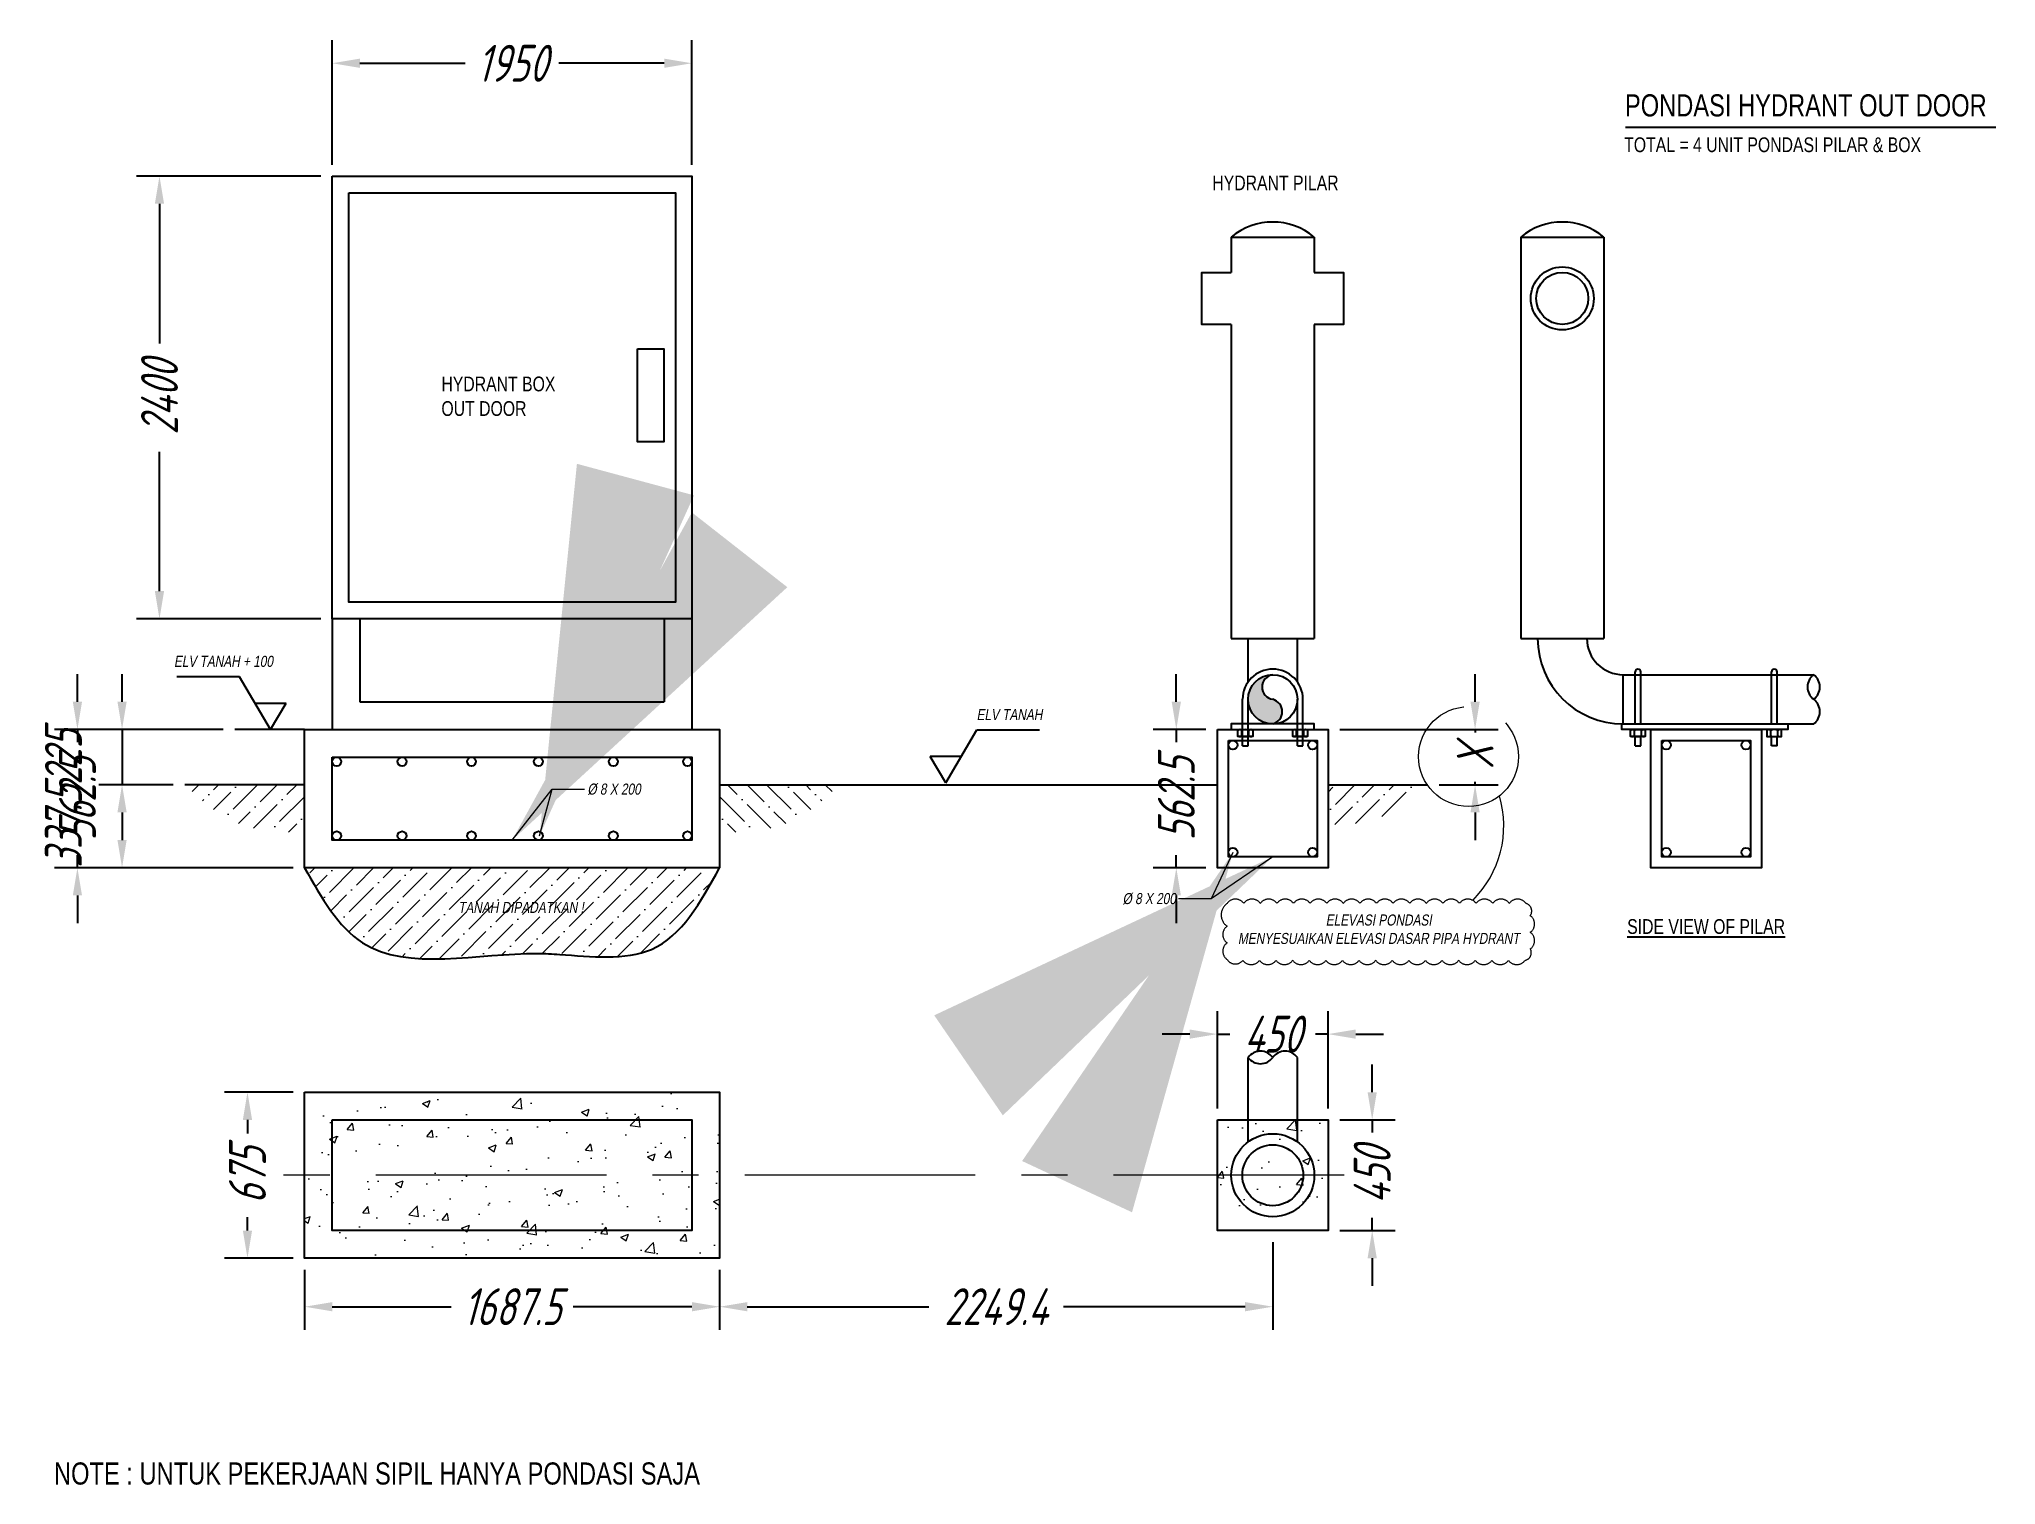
# Model space of a CAD drawing. Extents: x -29512 to 147477, y -5232 to 39709.
# Drawn here: x 139954 to 140060.1, y 8523.7 to 8602.1 of the extents above; entities that cross this region are included whole.
import ezdxf

# ---------------------------------------------------------------- set-up
doc = ezdxf.new("R2010")
doc.units = 0
doc.linetypes.add('CENTER', pattern=[2, 1.25, -0.25, 0.25, -0.25])
doc.layers.get('0').update_dxf_attribs({"linetype": 'CONTINUOUS'})
doc.layers.get('DEFPOINTS').update_dxf_attribs({"linetype": 'CONTINUOUS'})
doc.layers.add('DIMENSION', color=3, linetype='CONTINUOUS')
doc.layers.add('FITTING', color=7, linetype='CONTINUOUS', lineweight=13)
doc.styles.add('R10', font='stylu.ttf', dxfattribs={"width": 0.8, "oblique": 10, "height": 20})
doc.styles.add('STYLE4', font='isocp.shx', dxfattribs={"width": 0.8, "oblique": 15, "height": 2})
doc.dimstyles.new('100', dxfattribs={"dimscale": 0, "dimtxt": 2, "dimasz": 1.5, "dimexe": 1.25, "dimexo": 0.625, "dimtad": 0, "dimdec": 1, "dimlfac": 100, "dimdsep": 46, "dimtxsty": 'STYLE4', "dimcen": -1.5, "dimclrd": 4, "dimclre": 4, "dimadec": 0, "dimazin": 0, "dimtfac": 1, "dimtdec": 1, "dimtmove": 2, "dimatfit": 3, "dimfxl": 1, "dimtolj": 1, "dimtzin": 0, "dimarcsym": 0})
doc.dimstyles.new('75', dxfattribs={"dimscale": 0, "dimtxt": 2.5, "dimasz": 1.5, "dimexe": 1.25, "dimexo": 0.625, "dimtad": 0, "dimdec": 1, "dimlfac": 75, "dimdsep": 46, "dimtxsty": 'STYLE4', "dimcen": -1.5, "dimclrd": 1, "dimclre": 1, "dimadec": 0, "dimazin": 0, "dimtfac": 1, "dimtdec": 0, "dimtmove": 2, "dimatfit": 3, "dimfxl": 1, "dimtolj": 1, "dimtzin": 0, "dimarcsym": 0})
doc.dimstyles.new('R10', dxfattribs={"dimtxt": 20, "dimasz": 20, "dimexe": 5, "dimexo": 5, "dimgap": 5, "dimtad": 1, "dimtoh": 1, "dimdec": 0, "dimdsep": 46, "dimtxsty": 'R10', "dimcen": -20, "dimclrd": 1, "dimclre": 1, "dimadec": 0, "dimazin": 0, "dimtfac": 1, "dimtdec": 0, "dimtmove": 0, "dimatfit": 3, "dimfxl": 1, "dimtolj": 1, "dimtzin": 0, "dimlwd": 15, "dimlwe": 15, "dimarcsym": 0})

msp = doc.modelspace()

# ---------------------------------------------------------------- texts
at = {"color": 6, "attachment_point": 1, "style": 'R10'}
for s, insert, char_height, width in [('{\\Q0;PONDASI HYDRANT OUT DOOR}', (140039.9934, 8599.0664), 1.2, 23.018973), ('{\\Q0;TOTAL = 4 UNIT PONDASI PILAR & BOX}', (140039.9524, 8596.7314), 0.8, 18.545168), ('{\\Q0; HYDRANT PILAR}', (140017.3844, 8594.6612), 0.8, 15.345982), ('{\\Q0; HYDRANT BOX\\P OUT DOOR}', (139975.5874, 8583.7622), 0.8, 15.345982), ('{\\Q0;\\LSIDE VIEW OF PILAR}', (140040.1159, 8554.3432), 0.8, 15.345982), ('{\\Q0;NOTE : UNTUK PEKERJAAN SIPIL HANYA PONDASI SAJA}', (139954.8191, 8524.887), 1.2, 40.864835)]:
    msp.add_mtext(s, dxfattribs=dict(at, insert=insert, char_height=char_height, width=width))
at = {"color": 2, "char_height": 0.6, "style": 'R10'}
for s, insert, width, attachment_point in [('ELV TANAH + 100', (139961.3244, 8568.6212), 8.628, 1), ('ELV TANAH', (140008.4079, 8565.7322), 8.628, 3), ('TANAH DIPADATKAN !', (139976.7354, 8555.2802), 8.628, 1), ('ELEVASI PONDASI \\PMENYESUAIKAN ELEVASI DASAR PIPA HYDRANT', (140026.6435, 8554.5962), 16.203871, 2)]:
    msp.add_mtext(s, dxfattribs=dict(at, insert=insert, width=width, attachment_point=attachment_point))
for insert, attachment_point in [((139983.7419, 8561.6942), 1), ((140015.6474, 8555.1362), 9)]:
    msp.add_mtext('%%C 8 X 200', dxfattribs=dict(at, insert=insert, attachment_point=attachment_point))

# ---------------------------------------------------------------- blocks, each defined once
blk = doc.blocks.new('*D39')
at = {"layer": 'DEFPOINTS', "color": 0}
for p in [(139964.48, 8564.63), (139958.51, 8561.63), (139961.77, 8561.63)]:
    blk.add_point(p, dxfattribs=at)
at = {"layer": 'DIMENSION', "color": 1, "lineweight": -2}
for p, q in [((139958.51, 8566.13), (139958.51, 8567.63)), ((139963.85, 8564.63), (139957.26, 8564.63)), ((139958.51, 8564.63), (139958.51, 8561.63)), ((139961.14, 8561.63), (139957.26, 8561.63)), ((139958.51, 8560.13), (139958.51, 8558.63))]:
    blk.add_line(p, q, dxfattribs=at)
at = {"layer": 'DIMENSION', "color": 1}
for points in [[(139958.26, 8566.13), (139958.76, 8566.13), (139958.51, 8564.63)], [(139958.26, 8560.13), (139958.76, 8560.13), (139958.51, 8561.63)]]:
    blk.add_solid(points, dxfattribs=at)
at = {"layer": 'DIMENSION', "color": 0, "insert": (139955.33, 8563.13), "char_height": 2, "attachment_point": 5, "rotation": 90, "style": 'STYLE4'}
blk.add_mtext('\\A1;225', dxfattribs=at)
blk = doc.blocks.new('*D40')
at = {"layer": 'DEFPOINTS', "color": 0}
for p in [(139961.92, 8561.63), (139958.51, 8557.13), (139968.41, 8557.13)]:
    blk.add_point(p, dxfattribs=at)
at = {"layer": 'DIMENSION', "color": 1, "lineweight": -2}
for p, q in [((139961.29, 8561.63), (139957.26, 8561.63)), ((139958.51, 8560.13), (139958.51, 8558.63)), ((139967.78, 8557.13), (139957.26, 8557.13))]:
    blk.add_line(p, q, dxfattribs=at)
at = {"layer": 'DIMENSION', "color": 1}
for points in [[(139958.26, 8560.13), (139958.76, 8560.13), (139958.51, 8561.63)], [(139958.26, 8558.63), (139958.76, 8558.63), (139958.51, 8557.13)]]:
    blk.add_solid(points, dxfattribs=at)
at = {"layer": 'DIMENSION', "color": 0, "insert": (139955.33, 8559.38), "char_height": 2, "attachment_point": 5, "rotation": 90, "style": 'STYLE4'}
blk.add_mtext('\\A1;337.5', dxfattribs=at)
blk = doc.blocks.new('*D41')
at = {"layer": 'DEFPOINTS', "color": 0}
for p in [(139964.63, 8564.63), (139956.09, 8557.13), (139968.41, 8557.13)]:
    blk.add_point(p, dxfattribs=at)
at = {"layer": 'DIMENSION', "color": 1, "lineweight": -2}
for p, q in [((139956.09, 8566.13), (139956.09, 8567.63)), ((139964, 8564.63), (139954.84, 8564.63)), ((139956.09, 8564.63), (139956.09, 8563.94)), ((139956.09, 8557.13), (139956.09, 8557.81)), ((139967.78, 8557.13), (139954.84, 8557.13)), ((139956.09, 8555.63), (139956.09, 8554.13))]:
    blk.add_line(p, q, dxfattribs=at)
at = {"layer": 'DIMENSION', "color": 1}
for points in [[(139955.84, 8566.13), (139956.34, 8566.13), (139956.09, 8564.63)], [(139955.84, 8555.63), (139956.34, 8555.63), (139956.09, 8557.13)]]:
    blk.add_solid(points, dxfattribs=at)
at = {"layer": 'DIMENSION', "color": 0, "insert": (139956.09, 8560.88), "char_height": 2, "attachment_point": 5, "rotation": 90, "style": 'STYLE4'}
blk.add_mtext('\\A1;562.5', dxfattribs=at)
blk = doc.blocks.new('*D42')
at = {"layer": 'DEFPOINTS', "color": 0}
for p in [(139968.41, 8535.96), (139990.91, 8535.96), (139990.91, 8533.33)]:
    blk.add_point(p, dxfattribs=at)
at = {"layer": 'DIMENSION', "color": 1, "lineweight": -2}
for p, q in [((139968.41, 8535.33), (139968.41, 8532.08)), ((139990.91, 8535.33), (139990.91, 8532.08)), ((139969.91, 8533.33), (139976.35, 8533.33)), ((139989.41, 8533.33), (139982.97, 8533.33))]:
    blk.add_line(p, q, dxfattribs=at)
at = {"layer": 'DIMENSION', "color": 1}
for points in [[(139969.91, 8533.58), (139969.91, 8533.08), (139968.41, 8533.33)], [(139989.41, 8533.58), (139989.41, 8533.08), (139990.91, 8533.33)]]:
    blk.add_solid(points, dxfattribs=at)
at = {"layer": 'DIMENSION', "color": 0, "insert": (139979.66, 8533.33), "char_height": 2, "attachment_point": 5, "style": 'STYLE4'}
blk.add_mtext('\\A1;1687.5', dxfattribs=at)
blk = doc.blocks.new('*D43')
at = {"layer": 'DEFPOINTS', "color": 0}
for p in [(139968.41, 8544.96), (139965.31, 8535.96), (139968.41, 8535.96)]:
    blk.add_point(p, dxfattribs=at)
at = {"layer": 'DIMENSION', "color": 1, "lineweight": -2}
for p, q in [((139967.78, 8544.96), (139964.06, 8544.96)), ((139965.31, 8543.46), (139965.31, 8542.72)), ((139965.31, 8537.46), (139965.31, 8538.19)), ((139967.78, 8535.96), (139964.06, 8535.96))]:
    blk.add_line(p, q, dxfattribs=at)
at = {"layer": 'DIMENSION', "color": 1}
for points in [[(139965.06, 8543.46), (139965.56, 8543.46), (139965.31, 8544.96)], [(139965.06, 8537.46), (139965.56, 8537.46), (139965.31, 8535.96)]]:
    blk.add_solid(points, dxfattribs=at)
at = {"layer": 'DIMENSION', "color": 0, "insert": (139965.31, 8540.46), "char_height": 2, "attachment_point": 5, "rotation": 90, "style": 'STYLE4'}
blk.add_mtext('\\A1;675', dxfattribs=at)
blk = doc.blocks.new('*D44')
at = {"layer": 'DEFPOINTS', "color": 0}
for p in [(140023.9, 8548.11), (140017.9, 8543.46), (140023.9, 8543.46)]:
    blk.add_point(p, dxfattribs=at)
at = {"layer": 'DIMENSION', "color": 1, "lineweight": -2}
for p, q in [((140017.9, 8544.08), (140017.9, 8549.36)), ((140023.9, 8544.08), (140023.9, 8549.36)), ((140016.4, 8548.11), (140014.9, 8548.11)), ((140017.9, 8548.11), (140018.58, 8548.11)), ((140023.9, 8548.11), (140023.22, 8548.11)), ((140025.4, 8548.11), (140026.9, 8548.11))]:
    blk.add_line(p, q, dxfattribs=at)
at = {"layer": 'DIMENSION', "color": 1}
for points in [[(140016.4, 8548.36), (140016.4, 8547.86), (140017.9, 8548.11)], [(140025.4, 8548.36), (140025.4, 8547.86), (140023.9, 8548.11)]]:
    blk.add_solid(points, dxfattribs=at)
at = {"layer": 'DIMENSION', "color": 0, "insert": (140020.9, 8548.11), "char_height": 2, "attachment_point": 5, "style": 'STYLE4'}
blk.add_mtext('\\A1;450', dxfattribs=at)
blk = doc.blocks.new('*D45')
at = {"layer": 'DEFPOINTS', "color": 0}
for p in [(140023.9, 8543.46), (140026.29, 8543.46), (140023.9, 8537.46)]:
    blk.add_point(p, dxfattribs=at)
at = {"layer": 'DIMENSION', "color": 1, "lineweight": -2}
for p, q in [((140026.29, 8544.96), (140026.29, 8546.46)), ((140024.53, 8543.46), (140027.54, 8543.46)), ((140026.29, 8543.46), (140026.29, 8542.78)), ((140024.53, 8537.46), (140027.54, 8537.46)), ((140026.29, 8537.46), (140026.29, 8538.14)), ((140026.29, 8535.96), (140026.29, 8534.46))]:
    blk.add_line(p, q, dxfattribs=at)
at = {"layer": 'DIMENSION', "color": 1}
for points in [[(140026.04, 8544.96), (140026.54, 8544.96), (140026.29, 8543.46)], [(140026.04, 8535.96), (140026.54, 8535.96), (140026.29, 8537.46)]]:
    blk.add_solid(points, dxfattribs=at)
at = {"layer": 'DIMENSION', "color": 0, "insert": (140026.29, 8540.46), "char_height": 2, "attachment_point": 5, "rotation": 90, "style": 'STYLE4'}
blk.add_mtext('\\A1;450', dxfattribs=at)
blk = doc.blocks.new('*D46')
at = {"layer": 'DEFPOINTS', "color": 0}
for p in [(140023.9, 8564.63), (140029.31, 8561.63), (140031.87, 8561.63)]:
    blk.add_point(p, dxfattribs=at)
at = {"layer": 'DIMENSION', "color": 1, "lineweight": -2}
for p, q in [((140031.87, 8566.13), (140031.87, 8567.63)), ((140024.53, 8564.63), (140033.12, 8564.63)), ((140031.87, 8564.63), (140031.87, 8564.47)), ((140029.93, 8561.63), (140033.12, 8561.63)), ((140031.87, 8561.63), (140031.87, 8561.78)), ((140031.87, 8560.13), (140031.87, 8558.63))]:
    blk.add_line(p, q, dxfattribs=at)
at = {"layer": 'DIMENSION', "color": 1}
for points in [[(140031.62, 8566.13), (140032.12, 8566.13), (140031.87, 8564.63)], [(140031.62, 8560.13), (140032.12, 8560.13), (140031.87, 8561.63)]]:
    blk.add_solid(points, dxfattribs=at)
at = {"layer": 'DIMENSION', "color": 0, "insert": (140031.87, 8563.13), "char_height": 2, "attachment_point": 5, "rotation": 90, "style": 'STYLE4'}
blk.add_mtext('\\A1;X', dxfattribs=at)
blk = doc.blocks.new('*D47')
at = {"layer": 'DEFPOINTS', "color": 0}
for p in [(140020.9, 8537.46), (139990.91, 8535.96), (140020.9, 8533.33)]:
    blk.add_point(p, dxfattribs=at)
at = {"layer": 'DIMENSION', "color": 1, "lineweight": -2}
for p, q in [((140020.9, 8536.83), (140020.9, 8532.08)), ((139990.91, 8535.33), (139990.91, 8532.08)), ((139992.41, 8533.33), (140002.26, 8533.33)), ((140019.4, 8533.33), (140009.55, 8533.33))]:
    blk.add_line(p, q, dxfattribs=at)
at = {"layer": 'DIMENSION', "color": 1}
for points in [[(139992.41, 8533.58), (139992.41, 8533.08), (139990.91, 8533.33)], [(140019.4, 8533.58), (140019.4, 8533.08), (140020.9, 8533.33)]]:
    blk.add_solid(points, dxfattribs=at)
at = {"layer": 'DIMENSION', "color": 0, "insert": (140005.9, 8533.33), "char_height": 2, "attachment_point": 5, "style": 'STYLE4'}
blk.add_mtext('\\A1;2249.4', dxfattribs=at)
blk = doc.blocks.new('*D48')
at = {"layer": 'DEFPOINTS', "color": 0}
for p in [(140015.67, 8564.63), (140017.9, 8564.63), (140017.9, 8557.13)]:
    blk.add_point(p, dxfattribs=at)
at = {"layer": 'DIMENSION', "color": 1, "lineweight": -2}
for p, q in [((140015.67, 8566.13), (140015.67, 8567.63)), ((140017.28, 8564.63), (140014.42, 8564.63)), ((140015.67, 8564.63), (140015.67, 8563.94)), ((140015.67, 8557.13), (140015.67, 8557.81)), ((140017.28, 8557.13), (140014.42, 8557.13)), ((140015.67, 8555.63), (140015.67, 8554.13))]:
    blk.add_line(p, q, dxfattribs=at)
at = {"layer": 'DIMENSION', "color": 1}
for points in [[(140015.42, 8566.13), (140015.92, 8566.13), (140015.67, 8564.63)], [(140015.42, 8555.63), (140015.92, 8555.63), (140015.67, 8557.13)]]:
    blk.add_solid(points, dxfattribs=at)
at = {"layer": 'DIMENSION', "color": 0, "insert": (140015.67, 8560.88), "char_height": 2, "attachment_point": 5, "rotation": 90, "style": 'STYLE4'}
blk.add_mtext('\\A1;562.5', dxfattribs=at)
blk = doc.blocks.new('*D55')
at = {"layer": 'DEFPOINTS', "color": 0, "linetype": 'ByBlock', "ltscale": 0.5}
for p in [(139960.54, 8594.63), (139969.91, 8594.63), (139969.91, 8570.63)]:
    blk.add_point(p, dxfattribs=at)
at = {"layer": 'FITTING', "color": 4, "linetype": 'ByBlock', "lineweight": -2, "ltscale": 0.5}
for p, q in [((139969.28, 8594.63), (139959.29, 8594.63)), ((139960.54, 8593.13), (139960.54, 8585.56)), ((139960.54, 8572.13), (139960.54, 8579.69)), ((139969.28, 8570.63), (139959.29, 8570.63))]:
    blk.add_line(p, q, dxfattribs=at)
at = {"layer": 'FITTING', "color": 4, "linetype": 'ByBlock', "ltscale": 0.5}
for points in [[(139960.29, 8593.13), (139960.79, 8593.13), (139960.54, 8594.63)], [(139960.29, 8572.13), (139960.79, 8572.13), (139960.54, 8570.63)]]:
    blk.add_solid(points, dxfattribs=at)
at = {"layer": 'FITTING', "color": 0, "linetype": 'ByBlock', "ltscale": 0.5, "insert": (139960.54, 8582.63), "char_height": 2, "attachment_point": 5, "rotation": 90, "style": 'STYLE4'}
blk.add_mtext('\\A1;2400', dxfattribs=at)
blk = doc.blocks.new('*D56')
at = {"layer": 'DEFPOINTS', "color": 0, "linetype": 'ByBlock', "ltscale": 0.5}
for p in [(139989.41, 8600.75), (139969.91, 8594.63), (139989.41, 8594.63)]:
    blk.add_point(p, dxfattribs=at)
at = {"layer": 'FITTING', "color": 4, "linetype": 'ByBlock', "lineweight": -2, "ltscale": 0.5}
for p, q in [((139969.91, 8595.25), (139969.91, 8602)), ((139989.41, 8595.25), (139989.41, 8602)), ((139971.41, 8600.75), (139977.12, 8600.75)), ((139987.91, 8600.75), (139982.2, 8600.75))]:
    blk.add_line(p, q, dxfattribs=at)
at = {"layer": 'FITTING', "color": 4, "linetype": 'ByBlock', "ltscale": 0.5}
for points in [[(139971.41, 8601), (139971.41, 8600.5), (139969.91, 8600.75)], [(139987.91, 8601), (139987.91, 8600.5), (139989.41, 8600.75)]]:
    blk.add_solid(points, dxfattribs=at)
at = {"layer": 'FITTING', "color": 0, "linetype": 'ByBlock', "ltscale": 0.5, "insert": (139979.66, 8600.75), "char_height": 2, "attachment_point": 5, "style": 'STYLE4'}
blk.add_mtext('\\A1;1950', dxfattribs=at)

# ---------------------------------------------------------------- dimensions: what is measured, and where the dimension line sits
at = {"layer": 'DIMENSION', "color": 7}
for base, p1, p2, picture, middle in [((139958.5149, 8561.6252), (139964.4789, 8564.6252), (139961.7699, 8561.6252), '*D39', (139955.3272, 8563.1252)), ((139956.0939, 8557.1252), (139964.6289, 8564.6252), (139968.4089, 8557.1252), '*D41', (139956.0939, 8560.8752)), ((140015.6739, 8564.6252), (140017.9004, 8557.1252), (140017.9004, 8564.6252), '*D48', (140015.6739, 8560.8752)), ((139958.5149, 8557.1252), (139961.9199, 8561.6252), (139968.4089, 8557.1252), '*D40', (139955.3274, 8559.3752)), ((140026.2879, 8543.4572), (140023.9004, 8537.4572), (140023.9004, 8543.4572), '*D45', (140026.2879, 8540.4572)), ((139965.3069, 8535.9572), (139968.4089, 8544.9572), (139968.4089, 8535.9572), '*D43', (139965.3069, 8540.4572))]:
    dim = msp.add_linear_dim(base=base, p1=p1, p2=p2, angle=90, dimstyle='75', override={"dimscale": 1}, dxfattribs=at)
    dim.commit()
    dim.dimension.update_dxf_attribs({"geometry": picture, "text_midpoint": middle})
dim = msp.add_linear_dim(base=(140031.8739, 8561.6252), p1=(140023.9004, 8564.6252), p2=(140029.3079, 8561.6252), angle=90, text='X', dimstyle='75', override={"dimscale": 1}, dxfattribs=at)
dim.commit()
dim.dimension.update_dxf_attribs({"geometry": '*D46', "text_midpoint": (140031.8739, 8563.1252)})
for base, p1, p2, picture, middle in [((140023.9004, 8548.1072), (140017.9004, 8543.4572), (140023.9004, 8543.4572), '*D44', (140020.9004, 8548.1072)), ((140020.9004, 8533.3262), (139990.9089, 8535.9572), (140020.9004, 8537.4572), '*D47', (140005.9046, 8533.3262)), ((139990.9089, 8533.3262), (139968.4089, 8535.9572), (139990.9089, 8535.9572), '*D42', (139979.6589, 8533.3262))]:
    dim = msp.add_linear_dim(base=base, p1=p1, p2=p2, dimstyle='75', override={"dimscale": 1}, dxfattribs=at)
    dim.commit()
    dim.dimension.update_dxf_attribs({"geometry": picture, "text_midpoint": middle})
at = {"layer": 'FITTING', "linetype": 'ByBlock', "ltscale": 0.5}
dim = msp.add_linear_dim(base=(139989.4089, 8600.7453), p1=(139969.9089, 8594.6252), p2=(139989.4089, 8594.6252), dimstyle='100', override={"dimscale": 1}, dxfattribs=at)
dim.commit()
dim.dimension.update_dxf_attribs({"geometry": '*D56', "text_midpoint": (139979.6589, 8600.7453)})
dim = msp.add_linear_dim(base=(139960.543, 8594.6252), p1=(139969.9089, 8570.6252), p2=(139969.9089, 8594.6252), angle=90, dimstyle='100', override={"dimscale": 1}, dxfattribs=at)
dim.commit()
dim.dimension.update_dxf_attribs({"geometry": '*D55', "text_midpoint": (139960.543, 8582.6252)})

# ---------------------------------------------------------------- hatches: boundary and pattern name
msp.add_hatch(color=1).paths.add_polyline_path([(140020.9004, 8567.5982, 0.41421356), (140019.5639, 8566.2617, 0.41421356), (140020.9004, 8564.9252, 0.76643804), (140020.9004, 8566.2617, -0.86510586)])
at = {"lineweight": 13}
h = msp.add_hatch(dxfattribs=at)
h.set_pattern_fill('ANSI36', color=2, scale=6, style=0)
h.set_pattern_definition([(45, (135421.9929, 10352.0192), (0.39774756, 1.45840774), [1.875, -0.375, 0, -0.375])])
edge = h.paths.add_edge_path()
edge.add_line((139968.4089, 8561.6252), (139961.9199, 8561.6252))
edge.add_spline(control_points=[(139961.9199, 8561.6252), (139962.6186, 8560.9704), (139963.5558, 8560.092), (139965.4293, 8559.2443), (139966.9044, 8559.0321), (139968.0421, 8559.052), (139968.4089, 8559.0584)], knot_values=[0, 0, 0, 0, 4.73535912, 6.35192492, 10.21031449, 12.04631449, 12.04631449, 12.04631449, 12.04631449], degree=3, periodic=0)
edge.add_line((139968.4089, 8559.0584), (139968.4089, 8561.6252))
h = msp.add_hatch(dxfattribs=at)
h.set_pattern_fill('ANSI36', color=2, scale=6, style=0)
h.set_pattern_definition([(135, (144537.3249, 10352.0192), (-0.39774756, 1.45840774), [1.875, -0.375, 0, -0.375])])
edge = h.paths.add_edge_path()
edge.add_line((139990.9089, 8561.6252), (139997.3979, 8561.6252))
edge.add_spline(control_points=[(139997.3979, 8561.6252), (139996.6992, 8560.9704), (139995.7619, 8560.092), (139993.8885, 8559.2443), (139992.4134, 8559.0321), (139991.2757, 8559.052), (139990.9089, 8559.0584)], knot_values=[0, 0, 0, 0, 4.73535912, 6.35192492, 10.21031449, 12.04631449, 12.04631449, 12.04631449, 12.04631449], degree=3, periodic=0)
edge.add_line((139990.9089, 8559.0584), (139990.9089, 8561.6252))
h = msp.add_hatch(dxfattribs=at)
h.set_pattern_fill('ANSI36', color=2, scale=6, style=0)
h.set_pattern_definition([(45, (135411.4844, 10352.0192), (0.39774756, 1.45840774), [1.875, -0.375, 0, -0.375])])
edge = h.paths.add_edge_path()
edge.add_line((140023.9004, 8561.6252), (140029.3079, 8561.6252))
edge.add_spline(control_points=[(140029.3079, 8561.6252), (140028.7256, 8561.0795), (140027.9446, 8560.3475), (140026.3834, 8559.6411), (140025.1541, 8559.4643), (140024.2061, 8559.4809), (140023.9004, 8559.4862)], knot_values=[0, 0, 0, 0, 4.73535912, 6.35192492, 10.21031449, 12.04631449, 12.04631449, 12.04631449, 12.04631449], degree=3, periodic=0)
edge.add_line((140023.9004, 8559.4862), (140023.9004, 8561.6252))
h = msp.add_hatch(dxfattribs=at)
h.set_pattern_fill('ANSI36', color=2, scale=6, style=0)
h.set_pattern_definition([(45, (135418.9929, 10352.0192), (0.39774756, 1.45840774), [1.875, -0.375, 0, -0.375])])
edge = h.paths.add_edge_path()
edge.add_spline(control_points=[(139968.4089, 8557.1252), (139969.3161, 8555.5206), (139971.9073, 8550.9377), (139978.3322, 8552.6417), (139983.4649, 8552.3759), (139987.9701, 8551.8175), (139989.8836, 8555.2734), (139990.9089, 8557.1252)], knot_values=[0, 0, 0, 0, 5.12688063, 14.64269526, 15.84447628, 20.83127521, 26.58832836, 26.58832836, 26.58832836, 26.58832836], degree=3, periodic=0)
edge.add_line((139990.9089, 8557.1252), (139968.4089, 8557.1252))
h.paths.add_polyline_path([(139976.5854, 8555.4302), (139983.8517, 8555.4302), (139983.8517, 8554.5017), (139976.5854, 8554.5017)], flags=24)
h = msp.add_hatch(dxfattribs=at)
h.set_pattern_fill('AR-CONC', color=252, scale=0.6, style=0)
h.set_pattern_definition([(50, (135421.993, 10317.3962), (4.303561, -0.3765128), [0.45, -4.95]), (355, (135421.993, 10317.396), (-0.832508, 4.513153), [0.36, -3.96]), (100.4514, (135422.3515, 10317.365), (3.4710563, 4.1366373), [0.382441, -4.2068527]), (46.1842, (135421.993, 10318.596), (6.4034463, -0.993114), [0.675, -7.425]), (96.6356, (135422.5265, 10318.5135), (5.607976, 5.844707), [0.573662, -6.310278]), (351.1842, (135421.993, 10318.596), (5.607972, 5.844712), [0.54, -5.94]), (21, (135422.593, 10318.2962), (3.5814423, -2.4157133), [0.45, -4.95]), (326, (135422.593, 10318.296), (1.459892, 4.3509003), [0.36, -3.96]), (71.4514, (135422.8913, 10318.095), (5.0413358, 1.935183), [0.382441, -4.2068527]), (37.5, (135421.9929, 10317.3962), (0.07295913, 1.9973631), [0, -3.912, 0, -4.02, 0, -3.975]), (7.5, (135421.993, 10317.3962), (1.5784172, 2.3664703), [0, -2.292, 0, -3.822, 0, -1.515]), (327.5, (135420.6549, 10317.3962), (3.2029346, -0.13532923), [0, -1.5, 0, -4.68, 0, -6.21]), (317.5, (135420.055, 10317.3962), (3.499117, 0.6006299), [0, -1.95, 0, -3.108, 0, -4.41])])
h.paths.add_polyline_path([(139968.4089, 8544.9572), (139968.4089, 8535.9572), (139990.9089, 8535.9572), (139990.9089, 8544.9572)])
h = msp.add_hatch(dxfattribs=at)
h.set_pattern_fill('AR-CONC', color=252, scale=0.6, style=0)
h.set_pattern_definition([(50, (135415.993, 10350.5192), (4.303561, -0.3765128), [0.45, -4.95]), (355, (135415.993, 10350.519), (-0.832508, 4.5131528), [0.36, -3.96]), (100.4514, (135416.3515, 10350.488), (3.4710563, 4.1366373), [0.382441, -4.2068527]), (46.1842, (135415.993, 10351.719), (6.4034463, -0.993114), [0.675, -7.425]), (96.6356, (135416.5265, 10351.6365), (5.607976, 5.844707), [0.573662, -6.310278]), (351.1842, (135415.993, 10351.719), (5.607972, 5.844712), [0.54, -5.94]), (21, (135416.593, 10351.4192), (3.5814423, -2.4157133), [0.45, -4.95]), (326, (135416.593, 10351.419), (1.459892, 4.3509003), [0.36, -3.96]), (71.4514, (135416.8913, 10351.218), (5.0413358, 1.935183), [0.382441, -4.2068527]), (37.5, (135415.9929, 10350.5192), (0.07295913, 1.9973631), [0, -3.912, 0, -4.02, 0, -3.975]), (7.5, (135415.993, 10350.5192), (1.5784172, 2.3664703), [0, -2.292, 0, -3.822, 0, -1.515]), (327.5, (135414.6549, 10350.5192), (3.2029346, -0.13532923), [0, -1.5, 0, -4.68, 0, -6.21]), (317.5, (135414.055, 10350.5192), (3.499117, 0.6006299), [0, -1.95, 0, -3.108, 0, -4.41])])
h.paths.add_polyline_path([(140017.9004, 8537.4572), (140023.9004, 8537.4572), (140023.9004, 8543.4572), (140017.9004, 8543.4572)])

# ---------------------------------------------------------------- linework, layer by layer
at = {"color": 6}
msp.add_line((140040.0294, 8597.2814), (140060.1054, 8597.2814), dxfattribs=at)
at = {"color": 1}
for p, q in [((140018.6504, 8591.3207), (140018.6504, 8589.4097)), ((140018.6504, 8591.3207), (140023.1504, 8591.3207)), ((140023.1504, 8591.3207), (140023.1504, 8589.4097)), ((140034.3464, 8591.3207), (140034.3464, 8569.5617)), ((140034.3464, 8591.3207), (140038.8464, 8591.3207)), ((140038.8464, 8591.3207), (140038.8464, 8569.5617)), ((140018.6504, 8586.5897), (140018.6504, 8569.5617)), ((140023.1504, 8586.5897), (140023.1504, 8569.5617)), ((139969.9089, 8570.6252), (139969.9089, 8564.6252)), ((139971.4089, 8570.6252), (139971.4089, 8566.1252)), ((139987.9089, 8570.6252), (139987.9089, 8566.1252)), ((139989.4089, 8570.6252), (139989.4089, 8564.6252)), ((140018.6504, 8569.5617), (140023.1504, 8569.5617)), ((140019.5639, 8569.5617), (140022.2369, 8569.5617)), ((140019.5639, 8567.2061), (140019.5639, 8569.5617)), ((140022.2369, 8567.2061), (140022.2369, 8569.5617)), ((140034.3464, 8569.5617), (140038.8464, 8569.5617)), ((140035.2599, 8569.5617), (140037.9329, 8569.5617)), ((140039.8964, 8564.9252), (140039.8964, 8567.5982)), ((140039.8964, 8567.5982), (140050.2284, 8567.5982)), ((139971.4089, 8566.1252), (139987.9089, 8566.1252)), ((140039.8964, 8564.9252), (140050.2284, 8564.9252)), ((140019.5639, 8542.2673), (140019.5639, 8546.8442)), ((140022.2369, 8542.2673), (140022.2369, 8546.8442))]:
    msp.add_line(p, q, dxfattribs=at)
at = {"color": 2}
for p, q in [((139964.8774, 8567.4896), (139961.4744, 8567.4896)), ((139966.5669, 8564.6252), (139964.8774, 8567.4896)), ((139965.7222, 8566.0574), (139967.4116, 8566.0574)), ((139966.5669, 8564.6252), (139967.4116, 8566.0574)), ((139968.4089, 8564.6252), (139964.6289, 8564.6252)), ((140003.1654, 8561.7362), (140004.8548, 8564.6006)), ((140004.8548, 8564.6006), (140008.2579, 8564.6006)), ((140003.1654, 8561.7362), (140002.3207, 8563.1684)), ((140004.0101, 8563.1684), (140002.3207, 8563.1684)), ((139968.4089, 8561.6252), (139961.9199, 8561.6252)), ((139990.9089, 8561.6252), (140017.9004, 8561.6252)), ((140023.9004, 8561.6252), (140029.3079, 8561.6252))]:
    msp.add_line(p, q, dxfattribs=at)
at = {"color": 7}
for p, q in [((140040.5504, 8564.9252), (140040.5504, 8567.7482)), ((140040.8504, 8564.9252), (140040.8504, 8567.7482)), ((140047.9424, 8564.9252), (140047.9424, 8567.7482)), ((140048.2424, 8564.9252), (140048.2424, 8567.7482)), ((140019.2639, 8563.7402), (140019.2639, 8566.2617)), ((140019.5639, 8563.7402), (140019.5639, 8566.2617)), ((140022.2369, 8563.7402), (140022.2369, 8566.2617)), ((140022.5369, 8563.7402), (140022.5369, 8566.2617)), ((140019.2189, 8564.2384), (140019.2189, 8564.6254)), ((140019.2639, 8563.7402), (140019.5639, 8563.7402)), ((140019.6089, 8564.2384), (140019.6089, 8564.6254)), ((140022.1919, 8564.2384), (140022.1919, 8564.6254)), ((140022.2369, 8563.7402), (140022.5369, 8563.7402)), ((140022.5819, 8564.2384), (140022.5819, 8564.6254)), ((140040.5054, 8564.2384), (140040.5054, 8564.6254)), ((140040.5504, 8563.7402), (140040.5504, 8564.2384)), ((140040.5504, 8563.7402), (140040.8504, 8563.7402)), ((140040.8504, 8563.7402), (140040.8504, 8564.2384)), ((140040.8954, 8564.2384), (140040.8954, 8564.6254)), ((140047.8974, 8564.2384), (140047.8974, 8564.6254)), ((140047.9424, 8563.7402), (140047.9424, 8564.2384)), ((140048.2424, 8563.7402), (140047.9424, 8563.7402)), ((140048.2424, 8563.7402), (140048.2424, 8564.2384)), ((140048.2874, 8564.2384), (140048.2874, 8564.6254))]:
    msp.add_line(p, q, dxfattribs=at)
at = {"color": 2, "linetype": 'CENTER', "lineweight": 9, "ltscale": 10}
msp.add_line((140024.7699, 8540.4572), (139966.6989, 8540.4572), dxfattribs=at)
at = {"color": 1}
for points in [[(139969.9089, 8594.6252), (139989.4089, 8594.6252), (139989.4089, 8570.6252), (139969.9089, 8570.6252)], [(139970.8089, 8593.7252), (139988.5089, 8593.7252), (139988.5089, 8571.5252), (139970.8089, 8571.5252)], [(139986.4629, 8585.2682), (139987.8849, 8585.2682), (139987.8849, 8580.2222), (139986.4629, 8580.2222)], [(139969.9089, 8543.4572), (139989.4089, 8543.4572), (139989.4089, 8537.4572), (139969.9089, 8537.4572)]]:
    msp.add_lwpolyline(points, close=True, dxfattribs=at)
for points in [[(140018.6504, 8586.5897), (140017.0604, 8586.5897), (140017.0604, 8589.4097), (140018.6504, 8589.4097)], [(140023.1504, 8589.4097), (140024.7404, 8589.4097), (140024.7404, 8586.5897), (140023.1504, 8586.5897)]]:
    msp.add_lwpolyline(points, dxfattribs=at)
at = {"color": 2}
msp.add_lwpolyline([(140018.6504, 8564.6252), (140023.1504, 8564.6252), (140023.1504, 8564.9252), (140018.6504, 8564.9252)], close=True, dxfattribs=at)
at = {"color": 7}
for points in [[(140039.8244, 8564.9255), (140048.8244, 8564.9255), (140048.8244, 8564.6255), (140039.8244, 8564.6255)], [(139968.4089, 8564.6252), (139990.9089, 8564.6252), (139990.9089, 8557.1252), (139968.4089, 8557.1252)], [(140017.9004, 8564.6252), (140023.9004, 8564.6252), (140023.9004, 8557.1252), (140017.9004, 8557.1252)], [(140019.0149, 8564.6254), (140019.8129, 8564.6254), (140019.8129, 8564.2384), (140019.0149, 8564.2384)], [(140021.9879, 8564.6254), (140022.7859, 8564.6254), (140022.7859, 8564.2384), (140021.9879, 8564.2384)], [(140040.3014, 8564.6254), (140041.0994, 8564.6254), (140041.0994, 8564.2384), (140040.3014, 8564.2384)], [(140041.3964, 8564.6252), (140047.3964, 8564.6252), (140047.3964, 8557.1252), (140041.3964, 8557.1252)], [(140048.4914, 8564.6254), (140047.6934, 8564.6254), (140047.6934, 8564.2384), (140048.4914, 8564.2384)], [(139968.4089, 8544.9572), (139990.9089, 8544.9572), (139990.9089, 8535.9572), (139968.4089, 8535.9572)], [(140017.9004, 8543.4572), (140023.9004, 8543.4572), (140023.9004, 8537.4572), (140017.9004, 8537.4572)]]:
    msp.add_lwpolyline(points, close=True, dxfattribs=at)
at = {"color": 6}
for points in [[(140018.5004, 8564.0252), (140023.3004, 8564.0252), (140023.3004, 8557.7252), (140018.5004, 8557.7252)], [(140041.9964, 8564.0252), (140046.7964, 8564.0252), (140046.7964, 8557.7252), (140041.9964, 8557.7252)], [(139969.9089, 8563.1252), (139989.4089, 8563.1252), (139989.4089, 8558.6252), (139969.9089, 8558.6252)]]:
    msp.add_lwpolyline(points, close=True, dxfattribs=at)
at = {"color": 2, "linetype": 'CENTER', "lineweight": 9, "ltscale": 10}
msp.add_lwpolyline([(140018.4249, 8555.1932, -0.52056705), (140019.3249, 8555.1932, -0.52056705), (140020.2249, 8555.1932, -0.52056705), (140021.1249, 8555.1932, -0.52056705), (140022.0249, 8555.1932, -0.52056705), (140022.9249, 8555.1932, -0.52056705), (140023.8249, 8555.1932, -0.52056705), (140024.7249, 8555.1932, -0.52056705), (140025.6249, 8555.1932, -0.52056705), (140026.5249, 8555.1932, -0.52056705), (140027.4249, 8555.1932, -0.52056705), (140028.3249, 8555.1932, -0.52056705), (140029.2249, 8555.1932, -0.52056705), (140030.1249, 8555.1932, -0.52056705), (140031.0249, 8555.1932, -0.52056705), (140031.9249, 8555.1932, -0.52056705), (140032.8249, 8555.1932, -0.52056705), (140033.7249, 8555.1932, -0.52056705), (140034.6249, 8555.1932, -0.52056705), (140034.8619, 8554.5302, -0.52056705), (140034.8619, 8553.6302, -0.52056705), (140034.8619, 8552.7302, -0.52056705), (140034.5799, 8552.1122, -0.52056705), (140033.6799, 8552.1122, -0.52056705), (140032.7799, 8552.1122, -0.52056705), (140031.8799, 8552.1122, -0.52056705), (140030.9799, 8552.1122, -0.52056705), (140030.0799, 8552.1122, -0.52056705), (140029.1799, 8552.1122, -0.52056705), (140028.2799, 8552.1122, -0.52056705), (140027.3799, 8552.1122, -0.52056705), (140026.4799, 8552.1122, -0.52056705), (140025.5799, 8552.1122, -0.52056705), (140024.6799, 8552.1122, -0.52056705), (140023.7799, 8552.1122, -0.52056705), (140022.8799, 8552.1122, -0.52056705), (140021.9799, 8552.1122, -0.52056705), (140021.0799, 8552.1122, -0.52056705), (140020.1799, 8552.1122, -0.52056705), (140019.2799, 8552.1122, -0.52056705), (140018.4249, 8552.1572, -0.52056705), (140018.4249, 8553.0572, -0.52056705), (140018.4249, 8553.9572, -0.52056705)], format="xyb", close=True, dxfattribs=at)
at = {"color": 1}
for centre, radius in [((140036.5964, 8587.9997), 1.71), ((140036.5964, 8587.9997), 1.41), ((140020.9004, 8566.2617), 1.3365), ((140020.9004, 8540.4572), 2.25), ((140020.9004, 8540.4572), 1.65)]:
    msp.add_circle(centre, radius, dxfattribs=at)
at = {"color": 2, "linetype": 'CENTER', "lineweight": 9, "ltscale": 10}
msp.add_circle((140031.5169, 8563.1552), 2.7079, dxfattribs=at)
at = {"color": 6}
for centre in [(140018.7404, 8563.7852), (140023.0604, 8563.7852), (140042.2364, 8563.7852), (140046.5564, 8563.7852), (139970.1489, 8562.8852), (139973.6919, 8562.8852), (139977.4569, 8562.8852), (139981.0839, 8562.8852), (139985.1489, 8562.8852), (139989.1689, 8562.8852), (139970.1489, 8558.8652), (139973.6919, 8558.8652), (139977.4569, 8558.8652), (139981.0839, 8558.8652), (139985.1489, 8558.8652), (139989.1689, 8558.8652), (140018.7404, 8557.9652), (140023.0604, 8557.9652), (140042.2364, 8557.9652), (140046.5564, 8557.9652)]:
    msp.add_circle(centre, 0.24, dxfattribs=at)
at = {"color": 1}
for centre, radius, start, end in [((140020.9004, 8588.642), 3.4983, 49.970938, 130.029062), ((140036.5964, 8588.642), 3.4983, 49.970938, 130.029062), ((140039.8964, 8569.5617), 4.6365, 180, 270), ((140039.8964, 8569.5617), 1.9635, 180, 270), ((140020.9976, 8566.93), 0.6753, 98.273451, 261.726549), ((140050.7192, 8566.93), 0.8291, 126.296652, 233.703348), ((140049.7376, 8566.93), 0.8291, 306.296652, 53.703348), ((140020.7205, 8565.5935), 0.692, 285.064143, 74.935857), ((140049.7376, 8565.5935), 0.8291, 306.296652, 53.703348), ((140020.2321, 8546.3534), 0.8291, 36.296652, 143.703348), ((140020.2321, 8547.335), 0.8291, 216.296652, 323.703348), ((140021.5686, 8546.3534), 0.8291, 36.296652, 143.703348)]:
    msp.add_arc(centre, radius, start, end, dxfattribs=at)
at = {"color": 7}
for centre, radius, start, end in [((140020.9004, 8566.2617), 1.6365, 0, 180), ((140040.7004, 8567.7482), 0.15, 0, 180), ((140048.0924, 8567.7482), 0.15, 0, 180), ((140019.1169, 8564.4949), 0.1305, 38.575473, 141.424527), ((140019.1169, 8564.3688), 0.1305, 218.575473, 321.424527), ((140019.4139, 8564.2137), 0.4117, 61.725078, 118.274922), ((140019.4139, 8564.65), 0.4117, 241.725078, 298.274922), ((140019.7109, 8564.4949), 0.1305, 38.575473, 141.424527), ((140019.7109, 8564.3688), 0.1305, 218.575473, 321.424527), ((140022.0899, 8564.4949), 0.1305, 38.575473, 141.424527), ((140022.0899, 8564.3688), 0.1305, 218.575473, 321.424527), ((140022.3869, 8564.2137), 0.4117, 61.725078, 118.274922), ((140022.3869, 8564.65), 0.4117, 241.725078, 298.274922), ((140022.6839, 8564.4949), 0.1305, 38.575473, 141.424527), ((140022.6839, 8564.3688), 0.1305, 218.575473, 321.424527), ((140040.4034, 8564.4949), 0.1305, 38.575473, 141.424527), ((140040.4034, 8564.3688), 0.1305, 218.575473, 321.424527), ((140040.7004, 8564.2137), 0.4117, 61.725078, 118.274922), ((140040.7004, 8564.65), 0.4117, 241.725078, 298.274922), ((140040.9974, 8564.4949), 0.1305, 38.575473, 141.424527), ((140040.9974, 8564.3688), 0.1305, 218.575473, 321.424527), ((140047.7954, 8564.4949), 0.1305, 38.575473, 141.424527), ((140047.7954, 8564.3688), 0.1305, 218.575473, 321.424527), ((140048.0924, 8564.2137), 0.4117, 61.725078, 118.274922), ((140048.0924, 8564.65), 0.4117, 241.725078, 298.274922), ((140048.3894, 8564.4949), 0.1305, 38.575473, 141.424527), ((140048.3894, 8564.3688), 0.1305, 218.575473, 321.424527)]:
    msp.add_arc(centre, radius, start, end, dxfattribs=at)
at = {"color": 2, "linetype": 'CENTER', "lineweight": 9, "ltscale": 10}
msp.add_arc((140027.7637, 8559.3923), 5.6619, 314.589072, 16.735641, dxfattribs=at)
at = {"color": 2}
msp.add_spline([(139968.4089, 8557.1252), (139971.5409, 8553.0662), (139981.0389, 8552.4842), (139982.2396, 8552.433), (139987.2189, 8552.7062), (139990.9089, 8557.1252)], degree=3, dxfattribs=at)

msp.set_redraw_order([(e.dxf.handle, doc.entitydb.next_handle()) for e in msp.query("TEXT MTEXT ATTDEF DIMENSION ARC_DIMENSION")])  # texts and dimensions are drawn at this point

# ---------------------------------------------------------------- leaders
at = {"color": 2}
for points in [[(139981.1469, 8558.8652), (139981.8279, 8561.3942), (139983.5919, 8561.3942)], [(139979.6589, 8558.6252), (139981.8279, 8561.3942)], [(140020.9004, 8557.7252), (140017.5614, 8555.4362)], [(140018.7404, 8557.9652), (140017.5614, 8555.4362), (140015.7974, 8555.4362)]]:
    msp.add_leader(points, dimstyle='R10', override={"dimgap": 5, "dimtad": 0}, dxfattribs=at)

doc.saveas('drawing.dxf')
